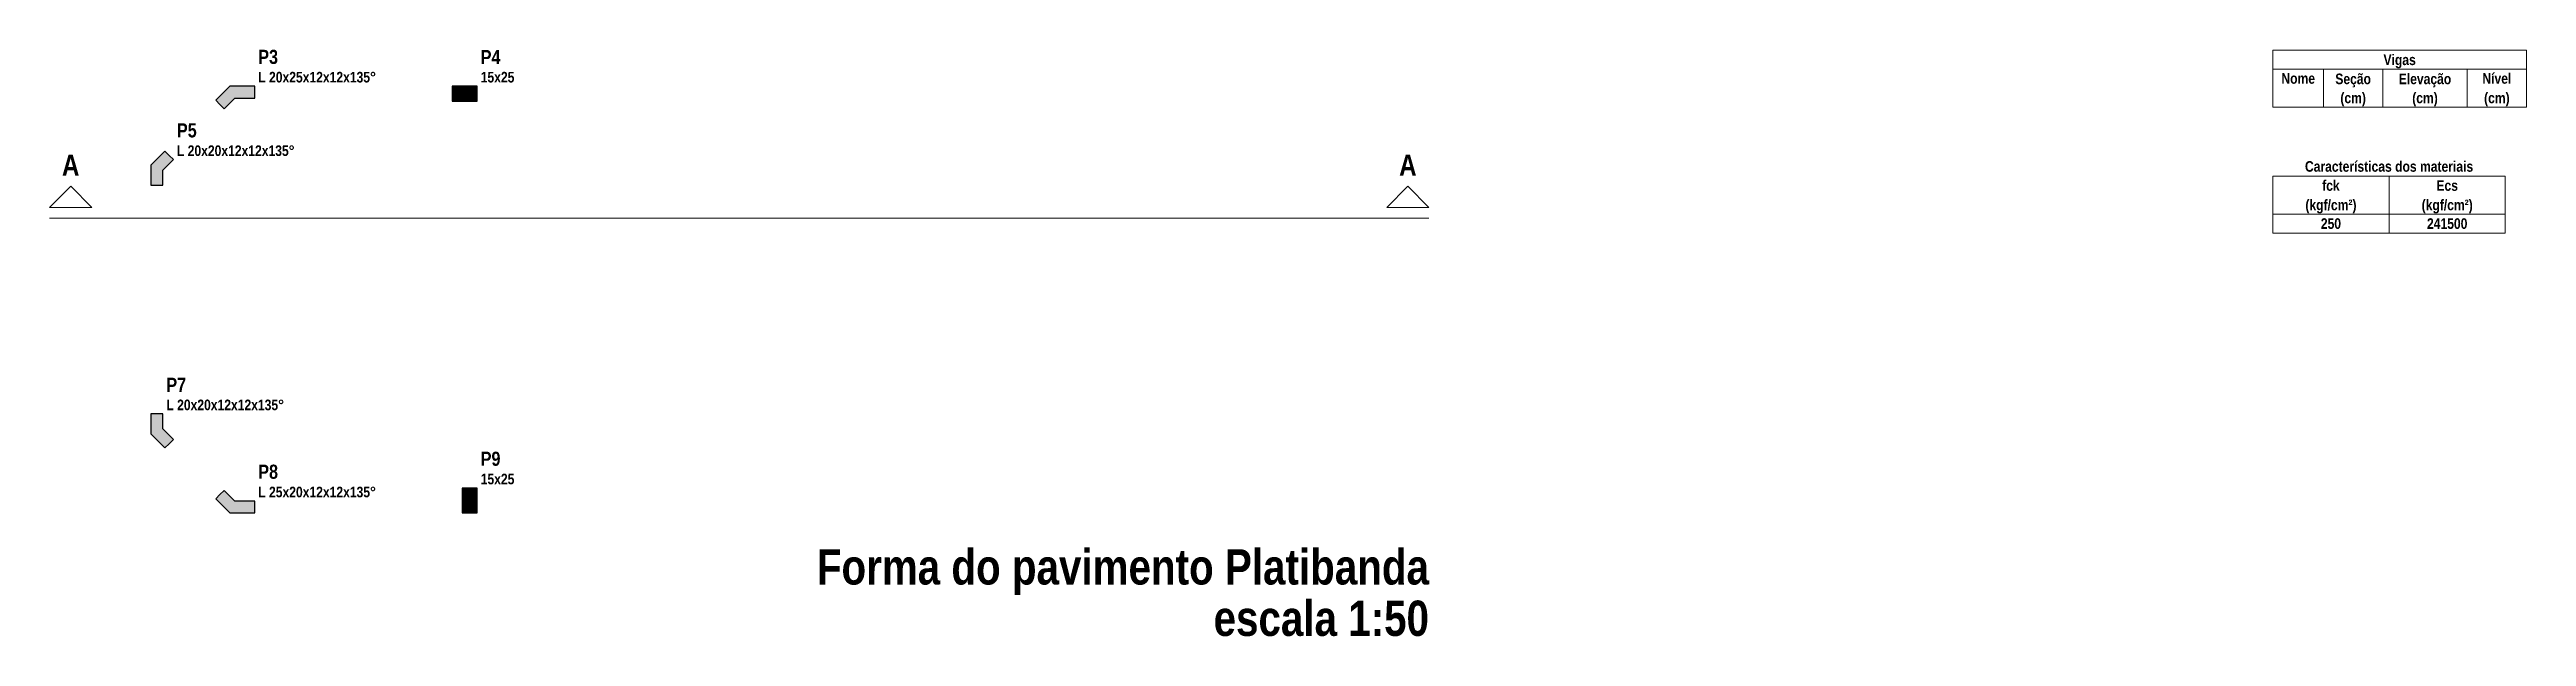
# Model space of a CAD drawing. Header units: millimetres. Extents: x 2249 to 2676, y -663 to -441.
# Drawn here: x 2595.82 to 2645.46, y -497.89 to -486.14 of the extents above; entities that cross this region are included whole.
import ezdxf

# ---------------------------------------------------------------- set-up
doc = ezdxf.new("R2010")
doc.units = ezdxf.units.MM
doc.header["$LTSCALE"] = 0.5
doc.header["$MEASUREMENT"] = 0
for name, color, linetype, lineweight in [('FO-Cortes', 9, 'CONTINUOUS', 5), ('FO-Hachuras dos pilares', 9, 'CONTINUOUS', 5), ('FO-Pilares', 4, 'CONTINUOUS', 30), ('FO-Textos das vigas', 7, 'CONTINUOUS', 5), ('FO-Textos dos pilares', 7, 'CONTINUOUS', 5), ('FO-Títulos', 1, 'CONTINUOUS', 20)]:
    doc.layers.add(name, color=color, linetype=linetype, lineweight=lineweight)
doc.styles.add('ARIAL', font='ARIALNB.TTF')

msp = doc.modelspace()

# ---------------------------------------------------------------- texts
at = {"layer": 'FO-Cortes', "char_height": 0.4236, "width": 0.50832, "attachment_point": 8, "line_spacing_factor": 0.798, "style": 'ARIAL'}
for insert in [(2596.2465, -488.6659), (2623.0455, -488.6659)]:
    msp.add_mtext('A', dxfattribs=dict(at, insert=insert))
at = {"layer": 'FO-Textos das vigas', "char_height": 0.2118, "attachment_point": 8, "line_spacing_factor": 0.798, "style": 'ARIAL'}
for s, insert, width in [('Vigas', (2642.9213, -486.5157), 1.2708), ('Nome', (2640.8883, -486.8268), 1.01664), ('Seção', (2641.9893, -486.8967), 1.2708), ('Elevação', (2643.4293, -486.8967), 2.03328), ('Nível', (2644.8693, -486.8268), 1.2708), ('(cm)', (2641.9893, -487.2777), 1.01664), ('(cm)', (2643.4293, -487.2777), 1.01664), ('(cm)', (2644.8693, -487.2777), 1.01664), ('Características dos materiais', (2642.7093, -488.5888), 7.37064), ('fck', (2641.5443, -488.9708), 0.76248), ('Ecs', (2643.8743, -488.9708), 0.76248), ('(kgf/cm²)', (2641.5443, -489.4217), 2.28744), ('(kgf/cm²)', (2643.8743, -489.4217), 2.28744), ('250', (2641.5443, -489.7328), 0.76248), ('241500', (2643.8743, -489.7328), 1.52496)]:
    msp.add_mtext(s, dxfattribs=dict(at, insert=insert, width=width))
at = {"layer": 'FO-Textos dos pilares', "attachment_point": 7, "line_spacing_factor": 0.798, "style": 'ARIAL'}
for s, insert, char_height, width in [('P3', (2600.0065, -486.4315), 0.2824, 0.67776), ('P4', (2604.4645, -486.4315), 0.2824, 0.67776), ('L 20x25x12x12x135°', (2600.0065, -486.8018), 0.2118, 4.57488), ('15x25', (2604.4645, -486.8018), 0.2118, 1.2708), ('P5', (2598.3765, -487.9025), 0.2824, 0.67776), ('L 20x20x12x12x135°', (2598.3765, -488.2738), 0.2118, 4.57488), ('P7', (2598.1645, -492.9935), 0.2824, 0.67776), ('L 20x20x12x12x135°', (2598.1645, -493.3638), 0.2118, 4.57488), ('P9', (2604.4645, -494.4775), 0.2824, 0.67776), ('L 25x20x12x12x135°', (2600.0065, -495.1078), 0.2118, 4.57488), ('P8', (2600.0065, -494.7375), 0.2824, 0.67776), ('15x25', (2604.4645, -494.8478), 0.2118, 1.2708)]:
    msp.add_mtext(s, dxfattribs=dict(at, insert=insert, char_height=char_height, width=width))
at = {"layer": 'FO-Títulos', "char_height": 0.706, "attachment_point": 9, "line_spacing_factor": 0.798, "style": 'ARIAL'}
for s, insert, width in [('Forma do pavimento Platibanda', (2623.4685, -497.0637), 24.5688), ('escala 1:50', (2623.4685, -497.8897), 9.3192)]:
    msp.add_mtext(s, dxfattribs=dict(at, insert=insert, width=width))

# ---------------------------------------------------------------- hatches: boundary and pattern name
at = {"layer": 'FO-Hachuras dos pilares', "linetype": 'Continuous'}
for points in [[(2599.4359, -486.8727), (2599.2945, -487.0141), (2599.1531, -487.1555), (2599.2379, -487.2404), (2599.3228, -487.3252), (2599.429, -487.219), (2599.5353, -487.1127), (2599.7356, -487.1127), (2599.9359, -487.1127), (2599.9359, -486.9927), (2599.9359, -486.8727), (2599.6859, -486.8727)], [(2603.8935, -486.8727), (2603.8935, -487.0227), (2603.8935, -487.1727), (2604.1435, -487.1727), (2604.3935, -487.1727), (2604.3935, -487.0227), (2604.3935, -486.8727), (2604.1435, -486.8727)], [(2597.8535, -488.4571), (2597.8535, -488.6571), (2597.8535, -488.8571), (2597.9735, -488.8571), (2598.0935, -488.8571), (2598.0935, -488.7068), (2598.0935, -488.5565), (2598.1998, -488.4502), (2598.3061, -488.344), (2598.2212, -488.2591), (2598.1364, -488.1742), (2597.9949, -488.3157)], [(2597.8535, -493.8343), (2597.9949, -493.9757), (2598.1364, -494.1171), (2598.2212, -494.0323), (2598.3061, -493.9474), (2598.1998, -493.8412), (2598.0935, -493.7349), (2598.0935, -493.5846), (2598.0935, -493.4343), (2597.9735, -493.4343), (2597.8535, -493.4343), (2597.8535, -493.6343)], [(2599.4359, -495.4187), (2599.6859, -495.4187), (2599.9359, -495.4187), (2599.9359, -495.2987), (2599.9359, -495.1787), (2599.7356, -495.1787), (2599.5353, -495.1787), (2599.429, -495.0724), (2599.3228, -494.9661), (2599.2379, -495.051), (2599.1531, -495.1358), (2599.2945, -495.2773)], [(2604.3935, -494.9187), (2604.2435, -494.9187), (2604.0935, -494.9187), (2604.0935, -495.1687), (2604.0935, -495.4187), (2604.2435, -495.4187), (2604.3935, -495.4187), (2604.3935, -495.1687)]]:
    msp.add_hatch(color=256, dxfattribs=at).paths.add_polyline_path(points)

# ---------------------------------------------------------------- linework, layer by layer
at = {"layer": 'FO-Cortes'}
msp.add_line((2595.8232, -489.5126), (2623.4687, -489.5126), dxfattribs=at)
at = {"layer": 'FO-Cortes', "linetype": 'Continuous'}
for points in [[(2595.8232, -489.3008), (2596.6704, -489.3008), (2596.2468, -488.8772), (2595.8232, -489.3008)], [(2623.4687, -489.3008), (2622.6215, -489.3008), (2623.0451, -488.8772), (2623.4687, -489.3008)]]:
    msp.add_lwpolyline(points, close=True, dxfattribs=at)
at = {"layer": 'FO-Pilares'}
for points in [[(2599.4359, -486.8727), (2599.2945, -487.0141), (2599.1531, -487.1555), (2599.2379, -487.2404), (2599.3228, -487.3252), (2599.429, -487.219), (2599.5353, -487.1127), (2599.7356, -487.1127), (2599.9359, -487.1127), (2599.9359, -486.9927), (2599.9359, -486.8727), (2599.6859, -486.8727), (2599.4359, -486.8727)], [(2603.8935, -486.8727), (2603.8935, -487.0227), (2603.8935, -487.1727), (2604.1435, -487.1727), (2604.3935, -487.1727), (2604.3935, -487.0227), (2604.3935, -486.8727), (2604.1435, -486.8727), (2603.8935, -486.8727)], [(2597.8535, -488.4571), (2597.8535, -488.6571), (2597.8535, -488.8571), (2597.9735, -488.8571), (2598.0935, -488.8571), (2598.0935, -488.7068), (2598.0935, -488.5565), (2598.1998, -488.4502), (2598.3061, -488.344), (2598.2212, -488.2591), (2598.1364, -488.1742), (2597.9949, -488.3157), (2597.8535, -488.4571)], [(2597.8535, -493.8343), (2597.9949, -493.9757), (2598.1364, -494.1171), (2598.2212, -494.0323), (2598.3061, -493.9474), (2598.1998, -493.8412), (2598.0935, -493.7349), (2598.0935, -493.5846), (2598.0935, -493.4343), (2597.9735, -493.4343), (2597.8535, -493.4343), (2597.8535, -493.6343), (2597.8535, -493.8343)], [(2599.4359, -495.4187), (2599.6859, -495.4187), (2599.9359, -495.4187), (2599.9359, -495.2987), (2599.9359, -495.1787), (2599.7356, -495.1787), (2599.5353, -495.1787), (2599.429, -495.0724), (2599.3228, -494.9661), (2599.2379, -495.051), (2599.1531, -495.1358), (2599.2945, -495.2773), (2599.4359, -495.4187)], [(2604.3935, -494.9187), (2604.2435, -494.9187), (2604.0935, -494.9187), (2604.0935, -495.1687), (2604.0935, -495.4187), (2604.2435, -495.4187), (2604.3935, -495.4187), (2604.3935, -495.1687), (2604.3935, -494.9187)]]:
    msp.add_lwpolyline(points, close=True, dxfattribs=at)
at = {"layer": 'FO-Textos das vigas'}
for p, q in [((2640.3795, -486.149), (2645.4627, -486.149)), ((2640.3795, -486.149), (2640.3795, -487.2928)), ((2645.4627, -486.149), (2645.4627, -487.2928)), ((2640.3795, -486.5303), (2645.4627, -486.5303)), ((2641.3961, -486.5303), (2641.3961, -487.2928)), ((2642.5822, -486.5303), (2642.5822, -487.2928)), ((2644.2766, -486.5303), (2644.2766, -487.2928)), ((2640.3795, -487.2928), (2645.4627, -487.2928)), ((2640.3795, -487.2928), (2645.4627, -487.2928)), ((2640.3795, -488.674), (2645.0391, -488.674)), ((2640.3795, -488.674), (2640.3795, -489.8177)), ((2642.7093, -488.674), (2642.7093, -489.8177)), ((2645.0391, -488.674), (2645.0391, -489.8177)), ((2640.3795, -489.4365), (2645.0391, -489.4365)), ((2640.3795, -489.8177), (2645.0391, -489.8177))]:
    msp.add_line(p, q, dxfattribs=at)

msp.set_redraw_order([(e.dxf.handle, doc.entitydb.next_handle()) for e in msp.query("TEXT MTEXT ATTDEF DIMENSION ARC_DIMENSION")])  # texts and dimensions are drawn at this point

doc.saveas('drawing.dxf')
